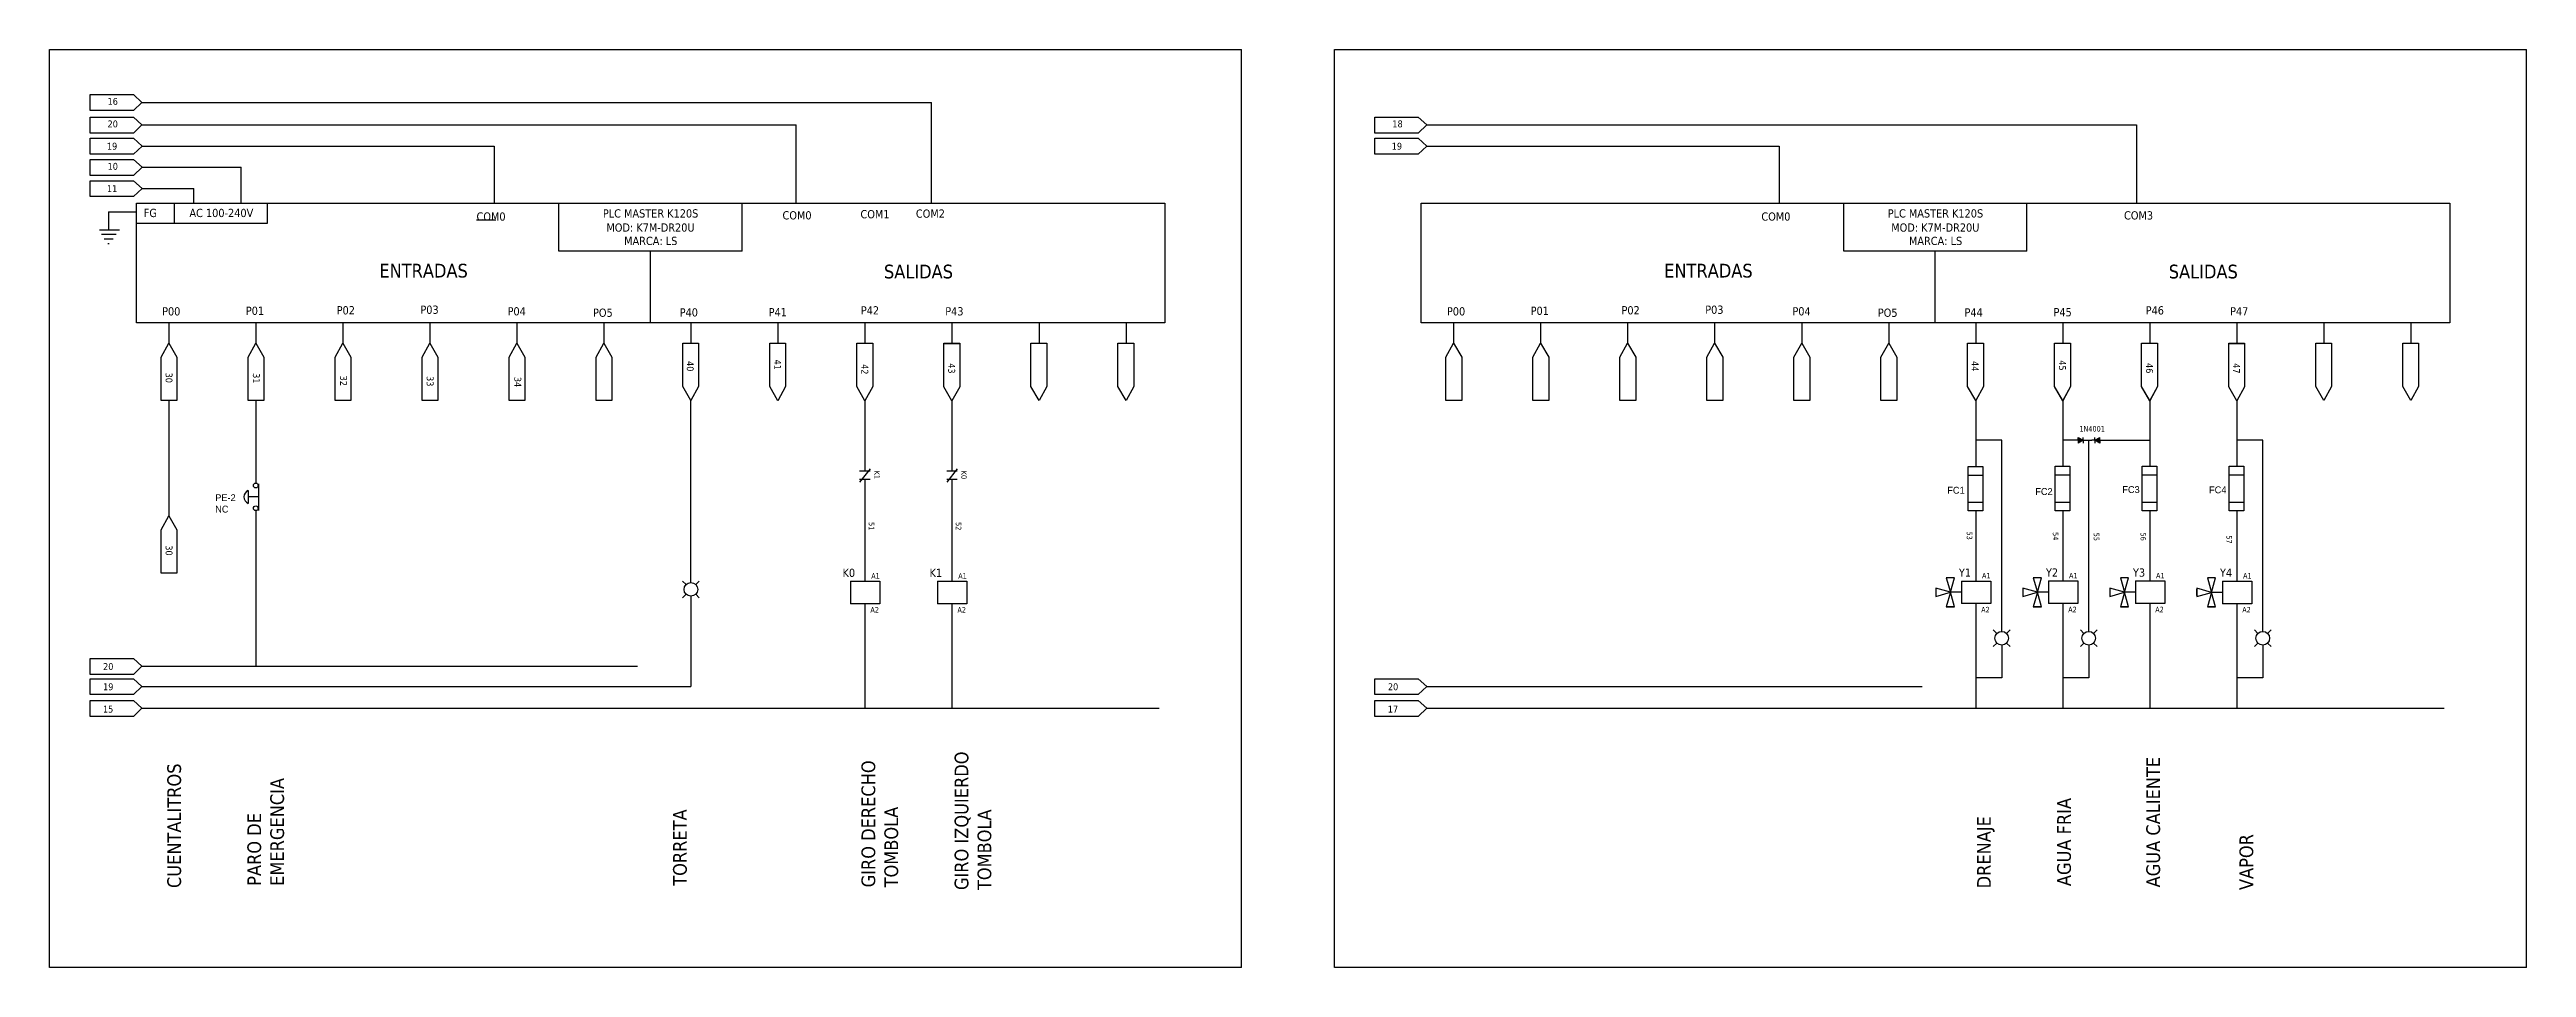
# Model space of a CAD drawing. Header units: millimetres. Extents: x 484 to 5511, y 1144 to 4084.
# Drawn here: x 1484 to 2385, y 1149 to 1483 of the extents above; entities that cross this region are included whole.
import ezdxf
from ezdxf.enums import TextEntityAlignment as Align

# ---------------------------------------------------------------- set-up
doc = ezdxf.new("R2010")
doc.units = ezdxf.units.MM
doc.layers.add('0 @ 1', color=7, linetype='Continuous')
doc.styles.add('Tahoma', font='tahoma.ttf')

msp = doc.modelspace()

# ---------------------------------------------------------------- texts
at = {"style": 'Tahoma'}
for s, insert, char_height, width, attachment_point in [('16', (1504.807, 1465.541), 2.5, 15.27778, 1), ('20', (1504.807, 1457.346), 2.5, 15.27778, 1), ('18', (1972.352, 1457.346), 2.5, 15.27778, 1), ('19', (1504.576, 1449.236), 2.5, 15.27778, 1), ('19', (1972.121, 1449.236), 2.5, 15.27778, 1), ('11', (1504.602, 1433.802), 2.5, 15.27778, 1), ('10', (1504.833, 1441.912), 2.5, 15.27778, 1), ('FG', (1517.994, 1425.206), 3, 15.27778, 1), ('AC 100-240V', (1534.603, 1425.206), 3, 25.08797, 1), ('PLC MASTER K120S', (1702.42, 1425.035), 3, 60.88776, 2), ('COM0', (1750.425, 1424.345), 3, 15.27778, 1), ('COM1', (1778.793, 1424.754), 3, 15.27778, 1), ('COM2', (1798.961, 1424.966), 3, 15.27778, 1), ('PLC MASTER K120S', (2169.965, 1425.035), 3, 60.88776, 2), ('COM3', (2238.595, 1424.312), 3, 15.27778, 1), ('COM0', (1639.081, 1423.898), 3, 15.27778, 1), ('MOD: K7M-DR20U', (1702.371, 1419.892), 3, 60.94912, 2), ('COM0', (2106.626, 1423.898), 3, 15.27778, 1), ('MOD: K7M-DR20U', (2169.916, 1419.892), 3, 60.94912, 2), ('MARCA: LS', (1702.469, 1415.043), 3, 60.94912, 2), ('MARCA: LS', (2170.014, 1415.043), 3, 60.94912, 2), ('ENTRADAS', (1603.71, 1405.201), 5, 51.39622, 1), ('SALIDAS', (1787.331, 1404.879), 5, 51.39622, 1), ('ENTRADAS', (2071.255, 1405.201), 5, 51.39622, 1), ('SALIDAS', (2254.877, 1404.879), 5, 51.39622, 1), ('P00', (1524.663, 1389.402), 3, 15.27778, 1), ('P01', (1555.126, 1389.609), 3, 15.27778, 1), ('P02', (1588.189, 1389.787), 3, 15.27778, 1), ('P03', (1618.653, 1389.994), 3, 15.27778, 1), ('P04', (1650.378, 1389.416), 3, 15.27778, 1), ('PO5', (1681.466, 1388.904), 3, 15.27778, 1), ('P40', (1713.007, 1389.019), 3, 15.27778, 1), ('P41', (1745.385, 1389.087), 3, 15.27778, 1), ('P42', (1778.925, 1389.751), 3, 15.27778, 1), ('P43', (1809.642, 1389.416), 3, 15.27778, 1), ('P00', (1992.208, 1389.402), 3, 15.27778, 1), ('P01', (2022.672, 1389.609), 3, 15.27778, 1), ('P02', (2055.734, 1389.787), 3, 15.27778, 1), ('P03', (2086.198, 1389.994), 3, 15.27778, 1), ('P04', (2117.923, 1389.416), 3, 15.27778, 1), ('PO5', (2149.011, 1388.904), 3, 15.27778, 1), ('P44', (2180.552, 1389.019), 3, 15.27778, 1), ('P45', (2212.93, 1389.087), 3, 15.27778, 1), ('P46', (2246.47, 1389.751), 3, 15.27778, 1), ('P47', (2277.187, 1389.416), 3, 15.27778, 1), ('1N4001', (2222.344, 1346.161), 2, 4.60148, 1), ('K0', (1772.269, 1294.254), 3, 4.60148, 1), ('A1', (1782.699, 1292.633), 2, 4.60148, 1), ('K1', (1803.938, 1294.247), 3, 4.60148, 1), ('A1', (1814.368, 1292.627), 2, 4.60148, 1), ('Y1', (2178.513, 1294.319), 3, 4.60148, 1), ('A1', (2186.906, 1292.703), 2, 4.60148, 1), ('Y2', (2210.182, 1294.358), 3, 4.60148, 1), ('A1', (2218.575, 1292.742), 2, 4.60148, 1), ('Y3', (2241.851, 1294.352), 3, 4.60148, 1), ('A1', (2250.244, 1292.736), 2, 4.60148, 1), ('Y4', (2273.52, 1294.3), 3, 4.60148, 1), ('A1', (2281.913, 1292.684), 2, 4.60148, 1), ('A2', (1782.401, 1280.282), 2, 4.60148, 1), ('A2', (1814.07, 1280.275), 2, 4.60148, 1), ('A2', (2186.608, 1280.352), 2, 4.60148, 1), ('A2', (2218.277, 1280.391), 2, 4.60148, 1), ('A2', (2249.946, 1280.384), 2, 4.60148, 1), ('A2', (2281.615, 1280.333), 2, 4.60148, 1), ('20', (1503.183, 1259.884), 2.5, 15.27778, 1), ('15', (1503.144, 1244.403), 2.5, 15.27778, 1), ('19', (1503.183, 1252.548), 2.5, 15.27778, 1), ('20', (1970.728, 1252.548), 2.5, 15.27778, 1), ('17', (1970.689, 1244.403), 2.5, 15.27778, 1)]:
    msp.add_mtext(s, dxfattribs=dict(at, insert=insert, char_height=char_height, width=width, attachment_point=attachment_point))
at = {"attachment_point": 1, "style": 'Tahoma'}
for s, insert, char_height, width, rotation in [('41', (1749.886, 1370.37), 2.5, 15.27778, 270), ('30', (1528.437, 1365.595), 2.5, 15.27778, 270), ('31', (1560.208, 1365.406), 2.5, 15.27778, 270), ('32', (1591.941, 1364.492), 2.5, 15.27778, 270), ('33', (1623.442, 1364.344), 2.5, 15.27778, 270), ('34', (1655.337, 1364.058), 2.5, 15.27778, 270), ('40', (1718.115, 1369.793), 2.5, 15.27778, 270), ('42', (1781.619, 1368.69), 2.5, 15.27778, 270), ('43', (1813.228, 1369.015), 2.5, 15.27778, 270), ('44', (2185.66, 1369.793), 2.5, 15.27778, 270), ('45', (2217.431, 1370.088), 2.5, 15.27778, 270), ('46', (2249.104, 1369.067), 2.5, 15.27778, 270), ('47', (2280.773, 1369.015), 2.5, 15.27778, 270), ('51', (1783.817, 1311.228), 2, 15.27778, 270), ('52', (1815.486, 1311.221), 2, 15.27778, 270), ('53', (2183.383, 1307.787), 2, 8.27999, 270), ('54', (2214.686, 1307.583), 2, 8.27999, 270), ('55', (2229.57, 1307.355), 2, 8.27999, 270), ('56', (2246.605, 1307.407), 2, 8.27999, 270), ('30', (1528.437, 1302.754), 2.5, 15.27778, 270), ('57', (2277.874, 1306.388), 2, 8.27999, 270), ('GIRO IZQUIERDO TOMBOLA', (1813.049, 1177.319), 5, 57.55143, 90), ('CUENTALITROS', (1526.54, 1178.046), 5, 53.49894, 90), ('PARO DE EMERGENCIA', (1555.681, 1178.857), 5, 57.07159, 90), ('GIRO DERECHO TOMBOLA', (1779.151, 1178.294), 5, 52.19022, 90), ('AGUA CALIENTE', (2246.696, 1178.294), 5, 45.04191, 90), ('AGUA FRIA', (2214.261, 1178.746), 5, 45.04191, 90), ('TORRETA', (1710.585, 1178.887), 5, 54.93704, 90), ('DRENAJE', (2185.12, 1177.935), 5, 54.93704, 90), ('VAPOR', (2280.595, 1177.319), 5, 45.04191, 90)]:
    msp.add_mtext(s, dxfattribs=dict(at, insert=insert, char_height=char_height, width=width, rotation=rotation))
at = {"char_height": 2.5, "width": 7.30496, "attachment_point": 1}
for s, insert in [('PE-2\\PNC', (1543.991, 1321.343)), ('FC1', (2174.276, 1324.052)), ('FC2', (2206.305, 1323.584)), ('FC3', (2237.98, 1324.285)), ('FC4', (2269.541, 1324.193))]:
    msp.add_mtext(s, dxfattribs=dict(at, insert=insert))

# ---------------------------------------------------------------- blocks, each defined once
blk = doc.blocks.new('*U20')
at = {"linetype": 'Continuous'}
for p, q in [((-2.4, 1.92), (2.4, -1.92)), ((-1.5, 1.92), (-1.5, -1.92)), ((1.5, 1.92), (1.5, -1.92))]:
    blk.add_line(p, q, dxfattribs=at)
at = {"style": 'Tahoma'}
for tag, p in [('Descripción', (0, 8.73)), ('Diseñador de referencia', (-0.18, 3.37))]:
    blk.add_attdef(tag, text='', height=1.5, dxfattribs=at).set_placement(p, align=Align.CENTER)
at = {"linetype": 'Continuous', "style": 'Tahoma', "flags": 8}
blk.add_attdef('Terminal 1', text='', height=1.5, dxfattribs=at).set_placement((-3.17, -0.8), align=Align.TOP_RIGHT)
blk.add_attdef('Terminal 2', text='', height=1.5, dxfattribs=at).set_placement((3.17, -0.8), align=Align.TOP_LEFT)

# ---------------------------------------------------------------- hatches: boundary and pattern name
h = msp.add_hatch(color=250)
h.dxf.hatch_style = 1
h.paths.add_polyline_path([(2221.96, 1340.983), (2221.96, 1339.983), (2223.78, 1340.983), (2221.96, 1341.983)])
h = msp.add_hatch(color=250)
h.dxf.hatch_style = 1
h.paths.add_polyline_path([(2229.741, 1340.983), (2229.741, 1341.983), (2227.921, 1340.983), (2229.741, 1339.983)])

# ---------------------------------------------------------------- linework, layer by layer
for p, q in [((1483.696, 1149.158), (1483.696, 1483.158)), ((1483.696, 1483.158), (1917.492, 1483.158)), ((1917.492, 1149.158), (1917.492, 1483.158)), ((1951.241, 1149.158), (1951.241, 1483.158)), ((1951.241, 1483.158), (2385.037, 1483.158)), ((2385.037, 1149.158), (2385.037, 1483.158)), ((1498.443, 1466.741), (1514.212, 1466.741)), ((1498.443, 1460.978), (1498.443, 1466.741)), ((1514.212, 1460.978), (1498.443, 1460.978)), ((1514.212, 1466.741), (1517.336, 1463.934)), ((1517.336, 1463.934), (1514.212, 1460.978)), ((1517.336, 1463.934), (1804.584, 1463.934)), ((1804.584, 1427.271), (1804.584, 1463.934)), ((1498.443, 1458.546), (1514.212, 1458.546)), ((1498.443, 1452.783), (1498.443, 1458.546)), ((1514.212, 1452.783), (1498.443, 1452.783)), ((1514.212, 1458.546), (1517.336, 1455.739)), ((1517.336, 1455.739), (1514.212, 1452.783)), ((1517.336, 1455.739), (1755.379, 1455.739)), ((1755.379, 1427.271), (1755.379, 1455.739)), ((1965.988, 1458.546), (1981.758, 1458.546)), ((1965.988, 1452.783), (1965.988, 1458.546)), ((1981.758, 1452.783), (1965.988, 1452.783)), ((1981.758, 1458.546), (1984.881, 1455.739)), ((1984.881, 1455.739), (1981.758, 1452.783)), ((1984.881, 1455.739), (2243.168, 1455.739)), ((2243.168, 1455.739), (2243.168, 1427.271)), ((1498.468, 1450.856), (1514.238, 1450.856)), ((1498.468, 1445.093), (1498.468, 1450.856)), ((1514.238, 1445.093), (1498.468, 1445.093)), ((1498.468, 1443.113), (1514.238, 1443.113)), ((1498.468, 1437.349), (1498.468, 1443.113)), ((1514.238, 1450.856), (1517.361, 1448.049)), ((1517.361, 1448.049), (1514.238, 1445.093)), ((1514.238, 1443.113), (1517.361, 1440.306)), ((1517.361, 1448.049), (1645.547, 1448.049)), ((1645.547, 1448.049), (1645.547, 1427.271)), ((1966.014, 1450.856), (1981.783, 1450.856)), ((1966.014, 1445.093), (1966.014, 1450.856)), ((1981.783, 1445.093), (1966.014, 1445.093)), ((1981.783, 1450.856), (1984.907, 1448.049)), ((1984.907, 1448.049), (1981.783, 1445.093)), ((1984.907, 1448.049), (2113.092, 1448.049)), ((2113.092, 1448.049), (2113.092, 1427.271)), ((1514.238, 1437.349), (1498.468, 1437.349)), ((1498.494, 1435.423), (1514.264, 1435.423)), ((1498.494, 1429.659), (1498.494, 1435.423)), ((1517.361, 1440.306), (1514.238, 1437.349)), ((1514.264, 1435.423), (1517.387, 1432.616)), ((1517.361, 1440.306), (1553.372, 1440.306)), ((1553.372, 1427.271), (1553.372, 1440.306)), ((1514.264, 1429.659), (1498.494, 1429.659)), ((1517.387, 1432.616), (1514.264, 1429.659)), ((1517.387, 1432.616), (1536.26, 1432.616)), ((1529.228, 1419.984), (1529.228, 1427.271)), ((1536.26, 1427.271), (1536.26, 1432.616)), ((1562.967, 1419.984), (1562.967, 1427.271)), ((1669.07, 1409.792), (1669.07, 1427.271)), ((1735.686, 1409.792), (1735.686, 1427.271)), ((2136.615, 1409.792), (2136.615, 1427.271)), ((2203.231, 1409.792), (2203.231, 1427.271)), ((1501.841, 1417.581), (1509.153, 1417.581)), ((1502.613, 1415.993), (1507.972, 1415.993)), ((1505.122, 1424.071), (1505.122, 1417.581)), ((1505.122, 1424.071), (1515.325, 1424.071)), ((1515.325, 1419.984), (1562.967, 1419.984)), ((1503.567, 1414.269), (1506.882, 1414.269)), ((1504.884, 1412.545), (1505.429, 1412.545)), ((1735.686, 1409.792), (1669.07, 1409.792)), ((1702.325, 1383.703), (1702.325, 1409.792)), ((2203.231, 1409.792), (2136.615, 1409.792)), ((2169.87, 1383.703), (2169.87, 1409.792)), ((1527.068, 1383.716), (1527.068, 1376.311)), ((1558.737, 1383.71), (1558.737, 1376.305)), ((1590.407, 1383.703), (1590.407, 1376.298)), ((1590.407, 1383.703), (1590.407, 1376.298)), ((1622.076, 1383.697), (1622.076, 1376.292)), ((1653.745, 1383.69), (1653.745, 1376.285)), ((1685.414, 1383.684), (1685.414, 1376.279)), ((1717.083, 1383.677), (1717.083, 1376.272)), ((1748.752, 1383.671), (1748.752, 1376.266)), ((1780.422, 1383.664), (1780.422, 1376.259)), ((1812.091, 1383.703), (1812.091, 1376.298)), ((1812.091, 1383.658), (1812.091, 1376.253)), ((1843.76, 1383.742), (1843.76, 1376.337)), ((1843.76, 1383.697), (1843.76, 1376.292)), ((1843.76, 1383.697), (1843.76, 1376.292)), ((1875.429, 1383.735), (1875.429, 1376.33)), ((1875.429, 1383.69), (1875.429, 1376.285)), ((1875.429, 1383.69), (1875.429, 1376.285)), ((1994.613, 1383.716), (1994.613, 1376.311)), ((2026.283, 1383.71), (2026.283, 1376.305)), ((2057.952, 1383.703), (2057.952, 1376.298)), ((2057.952, 1383.703), (2057.952, 1376.298)), ((2089.621, 1383.697), (2089.621, 1376.292)), ((2121.29, 1383.69), (2121.29, 1376.285)), ((2152.959, 1383.684), (2152.959, 1376.279)), ((2184.628, 1383.723), (2184.628, 1376.318)), ((2184.628, 1383.677), (2184.628, 1376.272)), ((2184.628, 1383.677), (2184.628, 1376.272)), ((2216.298, 1383.761), (2216.298, 1376.356)), ((2216.298, 1383.716), (2216.298, 1376.311)), ((2216.298, 1383.716), (2216.298, 1376.311)), ((2216.298, 1383.671), (2216.298, 1376.266)), ((2247.967, 1383.755), (2247.967, 1376.35)), ((2247.967, 1383.71), (2247.967, 1376.305)), ((2247.967, 1383.71), (2247.967, 1376.305)), ((2247.967, 1383.664), (2247.967, 1376.259)), ((2279.636, 1383.703), (2279.636, 1376.298)), ((2279.636, 1383.658), (2279.636, 1376.253)), ((2311.305, 1383.697), (2311.305, 1376.292)), ((2342.974, 1383.69), (2342.974, 1376.285)), ((1524.261, 1371.205), (1527.068, 1376.311)), ((1524.261, 1355.435), (1524.261, 1371.205)), ((1527.068, 1376.311), (1530.024, 1371.205)), ((1530.024, 1371.205), (1530.024, 1355.435)), ((1555.93, 1371.199), (1558.737, 1376.305)), ((1555.93, 1355.429), (1555.93, 1371.199)), ((1558.737, 1376.305), (1561.694, 1371.199)), ((1561.694, 1371.199), (1561.694, 1355.429)), ((1587.599, 1371.192), (1590.407, 1376.298)), ((1587.599, 1355.422), (1587.599, 1371.192)), ((1590.407, 1376.298), (1593.363, 1371.192)), ((1593.363, 1371.192), (1593.363, 1355.422)), ((1619.269, 1371.186), (1622.076, 1376.292)), ((1619.269, 1355.416), (1619.269, 1371.186)), ((1622.076, 1376.292), (1625.032, 1371.186)), ((1625.032, 1371.186), (1625.032, 1355.416)), ((1650.938, 1371.179), (1653.745, 1376.285)), ((1650.938, 1355.409), (1650.938, 1371.179)), ((1653.745, 1376.285), (1656.701, 1371.179)), ((1656.701, 1371.179), (1656.701, 1355.409)), ((1682.607, 1371.173), (1685.414, 1376.279)), ((1682.607, 1355.403), (1682.607, 1371.173)), ((1685.414, 1376.279), (1688.37, 1371.173)), ((1688.37, 1371.173), (1688.37, 1355.403)), ((1714.127, 1360.503), (1714.127, 1376.272)), ((1714.127, 1376.272), (1719.891, 1376.272)), ((1719.891, 1376.272), (1719.891, 1360.503)), ((1745.796, 1360.496), (1745.796, 1376.266)), ((1745.796, 1376.266), (1751.56, 1376.266)), ((1745.796, 1360.496), (1745.796, 1376.266)), ((1745.796, 1376.266), (1751.56, 1376.266)), ((1751.56, 1376.266), (1751.56, 1360.496)), ((1751.56, 1376.266), (1751.56, 1360.496)), ((1777.465, 1360.49), (1777.465, 1376.259)), ((1777.465, 1376.259), (1783.229, 1376.259)), ((1777.465, 1360.49), (1777.465, 1376.259)), ((1777.465, 1376.259), (1783.229, 1376.259)), ((1783.229, 1376.259), (1783.229, 1360.49)), ((1783.229, 1376.259), (1783.229, 1360.49)), ((1809.135, 1360.528), (1809.135, 1376.298)), ((1809.135, 1376.298), (1814.898, 1376.298)), ((1809.135, 1360.528), (1809.135, 1376.298)), ((1809.135, 1376.298), (1814.898, 1376.298)), ((1809.135, 1360.483), (1809.135, 1376.253)), ((1809.135, 1376.253), (1814.898, 1376.253)), ((1809.135, 1360.483), (1809.135, 1376.253)), ((1809.135, 1376.253), (1814.898, 1376.253)), ((1814.898, 1376.298), (1814.898, 1360.528)), ((1814.898, 1376.298), (1814.898, 1360.528)), ((1814.898, 1376.253), (1814.898, 1360.483)), ((1814.898, 1376.253), (1814.898, 1360.483)), ((1840.804, 1360.567), (1840.804, 1376.337)), ((1840.804, 1376.337), (1846.567, 1376.337)), ((1840.804, 1360.567), (1840.804, 1376.337)), ((1840.804, 1376.337), (1846.567, 1376.337)), ((1840.804, 1360.522), (1840.804, 1376.292)), ((1840.804, 1376.292), (1846.567, 1376.292)), ((1840.804, 1360.522), (1840.804, 1376.292)), ((1840.804, 1376.292), (1846.567, 1376.292)), ((1840.804, 1360.522), (1840.804, 1376.292)), ((1840.804, 1376.292), (1846.567, 1376.292)), ((1840.804, 1360.522), (1840.804, 1376.292)), ((1840.804, 1376.292), (1846.567, 1376.292)), ((1846.567, 1376.337), (1846.567, 1360.567)), ((1846.567, 1376.337), (1846.567, 1360.567)), ((1846.567, 1376.292), (1846.567, 1360.522)), ((1846.567, 1376.292), (1846.567, 1360.522)), ((1846.567, 1376.292), (1846.567, 1360.522)), ((1846.567, 1376.292), (1846.567, 1360.522)), ((1872.473, 1360.561), (1872.473, 1376.33)), ((1872.473, 1376.33), (1878.236, 1376.33)), ((1872.473, 1360.561), (1872.473, 1376.33)), ((1872.473, 1376.33), (1878.236, 1376.33)), ((1872.473, 1360.515), (1872.473, 1376.285)), ((1872.473, 1376.285), (1878.236, 1376.285)), ((1872.473, 1360.515), (1872.473, 1376.285)), ((1872.473, 1376.285), (1878.236, 1376.285)), ((1872.473, 1360.515), (1872.473, 1376.285)), ((1872.473, 1376.285), (1878.236, 1376.285)), ((1872.473, 1360.515), (1872.473, 1376.285)), ((1872.473, 1376.285), (1878.236, 1376.285)), ((1878.236, 1376.33), (1878.236, 1360.561)), ((1878.236, 1376.33), (1878.236, 1360.561)), ((1878.236, 1376.285), (1878.236, 1360.515)), ((1878.236, 1376.285), (1878.236, 1360.515)), ((1878.236, 1376.285), (1878.236, 1360.515)), ((1878.236, 1376.285), (1878.236, 1360.515)), ((1991.806, 1371.205), (1994.613, 1376.311)), ((1991.806, 1355.435), (1991.806, 1371.205)), ((1994.613, 1376.311), (1997.57, 1371.205)), ((1997.57, 1371.205), (1997.57, 1355.435)), ((2023.475, 1371.199), (2026.283, 1376.305)), ((2023.475, 1355.429), (2023.475, 1371.199)), ((2026.283, 1376.305), (2029.239, 1371.199)), ((2029.239, 1371.199), (2029.239, 1355.429)), ((2055.145, 1371.192), (2057.952, 1376.298)), ((2055.145, 1355.422), (2055.145, 1371.192)), ((2057.952, 1376.298), (2060.908, 1371.192)), ((2060.908, 1371.192), (2060.908, 1355.422)), ((2086.814, 1371.186), (2089.621, 1376.292)), ((2086.814, 1355.416), (2086.814, 1371.186)), ((2089.621, 1376.292), (2092.577, 1371.186)), ((2092.577, 1371.186), (2092.577, 1355.416)), ((2118.483, 1371.179), (2121.29, 1376.285)), ((2118.483, 1355.409), (2118.483, 1371.179)), ((2121.29, 1376.285), (2124.246, 1371.179)), ((2124.246, 1371.179), (2124.246, 1355.409)), ((2150.152, 1371.173), (2152.959, 1376.279)), ((2150.152, 1355.403), (2150.152, 1371.173)), ((2152.959, 1376.279), (2155.915, 1371.173)), ((2155.915, 1371.173), (2155.915, 1355.403)), ((2181.672, 1360.548), (2181.672, 1376.318)), ((2181.672, 1376.318), (2187.436, 1376.318)), ((2181.672, 1360.548), (2181.672, 1376.318)), ((2181.672, 1376.318), (2187.436, 1376.318)), ((2181.672, 1360.503), (2181.672, 1376.272)), ((2181.672, 1376.272), (2187.436, 1376.272)), ((2181.672, 1360.503), (2181.672, 1376.272)), ((2181.672, 1376.272), (2187.436, 1376.272)), ((2181.672, 1360.503), (2181.672, 1376.272)), ((2181.672, 1376.272), (2187.436, 1376.272)), ((2187.436, 1376.318), (2187.436, 1360.548)), ((2187.436, 1376.318), (2187.436, 1360.548)), ((2187.436, 1376.272), (2187.436, 1360.503)), ((2187.436, 1376.272), (2187.436, 1360.503)), ((2187.436, 1376.272), (2187.436, 1360.503)), ((2213.341, 1360.587), (2213.341, 1376.356)), ((2213.341, 1376.356), (2219.105, 1376.356)), ((2213.341, 1360.587), (2213.341, 1376.356)), ((2213.341, 1376.356), (2219.105, 1376.356)), ((2213.341, 1360.541), (2213.341, 1376.311)), ((2213.341, 1376.311), (2219.105, 1376.311)), ((2213.341, 1360.541), (2213.341, 1376.311)), ((2213.341, 1376.311), (2219.105, 1376.311)), ((2213.341, 1360.541), (2213.341, 1376.311)), ((2213.341, 1376.311), (2219.105, 1376.311)), ((2213.341, 1360.541), (2213.341, 1376.311)), ((2213.341, 1376.311), (2219.105, 1376.311)), ((2213.341, 1360.496), (2213.341, 1376.266)), ((2213.341, 1376.266), (2219.105, 1376.266)), ((2213.341, 1360.496), (2213.341, 1376.266)), ((2213.341, 1376.266), (2219.105, 1376.266)), ((2219.105, 1376.356), (2219.105, 1360.587)), ((2219.105, 1376.356), (2219.105, 1360.587)), ((2219.105, 1376.311), (2219.105, 1360.541)), ((2219.105, 1376.311), (2219.105, 1360.541)), ((2219.105, 1376.311), (2219.105, 1360.541)), ((2219.105, 1376.311), (2219.105, 1360.541)), ((2219.105, 1376.266), (2219.105, 1360.496)), ((2219.105, 1376.266), (2219.105, 1360.496)), ((2245.011, 1360.58), (2245.011, 1376.35)), ((2245.011, 1376.35), (2250.774, 1376.35)), ((2245.011, 1360.58), (2245.011, 1376.35)), ((2245.011, 1376.35), (2250.774, 1376.35)), ((2245.011, 1360.535), (2245.011, 1376.305)), ((2245.011, 1376.305), (2250.774, 1376.305)), ((2245.011, 1360.535), (2245.011, 1376.305)), ((2245.011, 1376.305), (2250.774, 1376.305)), ((2245.011, 1360.535), (2245.011, 1376.305)), ((2245.011, 1376.305), (2250.774, 1376.305)), ((2245.011, 1360.535), (2245.011, 1376.305)), ((2245.011, 1376.305), (2250.774, 1376.305)), ((2245.011, 1360.49), (2245.011, 1376.259)), ((2245.011, 1376.259), (2250.774, 1376.259)), ((2245.011, 1360.49), (2245.011, 1376.259)), ((2245.011, 1376.259), (2250.774, 1376.259)), ((2250.774, 1376.35), (2250.774, 1360.58)), ((2250.774, 1376.35), (2250.774, 1360.58)), ((2250.774, 1376.305), (2250.774, 1360.535)), ((2250.774, 1376.305), (2250.774, 1360.535)), ((2250.774, 1376.305), (2250.774, 1360.535)), ((2250.774, 1376.305), (2250.774, 1360.535)), ((2250.774, 1376.259), (2250.774, 1360.49)), ((2250.774, 1376.259), (2250.774, 1360.49)), ((2276.68, 1360.528), (2276.68, 1376.298)), ((2276.68, 1376.298), (2282.443, 1376.298)), ((2276.68, 1360.528), (2276.68, 1376.298)), ((2276.68, 1376.298), (2282.443, 1376.298)), ((2276.68, 1360.483), (2276.68, 1376.253)), ((2276.68, 1376.253), (2282.443, 1376.253)), ((2276.68, 1360.483), (2276.68, 1376.253)), ((2276.68, 1376.253), (2282.443, 1376.253)), ((2282.443, 1376.298), (2282.443, 1360.528)), ((2282.443, 1376.298), (2282.443, 1360.528)), ((2282.443, 1376.253), (2282.443, 1360.483)), ((2282.443, 1376.253), (2282.443, 1360.483)), ((2308.349, 1360.522), (2308.349, 1376.292)), ((2308.349, 1376.292), (2314.112, 1376.292)), ((2308.349, 1360.522), (2308.349, 1376.292)), ((2308.349, 1376.292), (2314.112, 1376.292)), ((2314.112, 1376.292), (2314.112, 1360.522)), ((2314.112, 1376.292), (2314.112, 1360.522)), ((2340.018, 1360.515), (2340.018, 1376.285)), ((2340.018, 1376.285), (2345.782, 1376.285)), ((2340.018, 1360.515), (2340.018, 1376.285)), ((2340.018, 1376.285), (2345.782, 1376.285)), ((2345.782, 1376.285), (2345.782, 1360.515)), ((2345.782, 1376.285), (2345.782, 1360.515)), ((1530.024, 1355.435), (1524.261, 1355.435)), ((1527.068, 1355.435), (1527.068, 1313.471)), ((1561.694, 1355.429), (1555.93, 1355.429)), ((1558.737, 1355.429), (1558.737, 1325.383)), ((1593.363, 1355.422), (1587.599, 1355.422)), ((1625.032, 1355.416), (1619.269, 1355.416)), ((1656.701, 1355.409), (1650.938, 1355.409)), ((1688.37, 1355.403), (1682.607, 1355.403)), ((1717.083, 1355.397), (1714.127, 1360.503)), ((1719.891, 1360.503), (1717.083, 1355.397)), ((1717.083, 1291.097), (1717.083, 1355.397)), ((1748.752, 1355.39), (1745.796, 1360.496)), ((1751.56, 1360.496), (1748.752, 1355.39)), ((1780.422, 1355.384), (1777.465, 1360.49)), ((1783.229, 1360.49), (1780.422, 1355.384)), ((1780.422, 1355.384), (1780.422, 1329.698)), ((1812.091, 1355.377), (1809.135, 1360.483)), ((1814.898, 1360.483), (1812.091, 1355.377)), ((1812.091, 1355.377), (1812.091, 1329.692)), ((1843.76, 1355.416), (1840.804, 1360.522)), ((1843.76, 1355.416), (1840.804, 1360.522)), ((1846.567, 1360.522), (1843.76, 1355.416)), ((1846.567, 1360.522), (1843.76, 1355.416)), ((1875.429, 1355.409), (1872.473, 1360.515)), ((1875.429, 1355.409), (1872.473, 1360.515)), ((1878.236, 1360.515), (1875.429, 1355.409)), ((1878.236, 1360.515), (1875.429, 1355.409)), ((1997.57, 1355.435), (1991.806, 1355.435)), ((2029.239, 1355.429), (2023.475, 1355.429)), ((2060.908, 1355.422), (2055.145, 1355.422)), ((2092.577, 1355.416), (2086.814, 1355.416)), ((2124.246, 1355.409), (2118.483, 1355.409)), ((2155.915, 1355.403), (2150.152, 1355.403)), ((2184.628, 1355.397), (2181.672, 1360.503)), ((2184.628, 1355.397), (2181.672, 1360.503)), ((2187.436, 1360.503), (2184.628, 1355.397)), ((2187.436, 1360.503), (2184.628, 1355.397)), ((2184.628, 1355.397), (2184.628, 1331.478)), ((2216.298, 1355.435), (2213.341, 1360.541)), ((2216.298, 1355.435), (2213.341, 1360.541)), ((2216.298, 1355.39), (2213.341, 1360.496)), ((2219.105, 1360.541), (2216.298, 1355.435)), ((2219.105, 1360.541), (2216.298, 1355.435)), ((2219.105, 1360.496), (2216.298, 1355.39)), ((2216.298, 1355.435), (2216.298, 1331.589)), ((2247.967, 1355.429), (2245.011, 1360.535)), ((2247.967, 1355.429), (2245.011, 1360.535)), ((2247.967, 1355.384), (2245.011, 1360.49)), ((2250.774, 1360.535), (2247.967, 1355.429)), ((2250.774, 1360.535), (2247.967, 1355.429)), ((2250.774, 1360.49), (2247.967, 1355.384)), ((2247.967, 1355.429), (2247.967, 1331.589)), ((2279.636, 1355.377), (2276.68, 1360.483)), ((2282.443, 1360.483), (2279.636, 1355.377)), ((2279.636, 1355.377), (2279.636, 1331.589)), ((2311.305, 1355.416), (2308.349, 1360.522)), ((2314.112, 1360.522), (2311.305, 1355.416)), ((2342.974, 1355.409), (2340.018, 1360.515)), ((2345.782, 1360.515), (2342.974, 1355.409)), ((2194.077, 1340.983), (2184.628, 1340.983)), ((2194.077, 1273.326), (2194.077, 1340.983)), ((2220.96, 1340.983), (2216.298, 1340.983)), ((2221.96, 1340.983), (2220.96, 1340.983)), ((2221.96, 1340.983), (2221.96, 1341.983)), ((2221.96, 1341.983), (2223.78, 1340.983)), ((2221.96, 1340.983), (2221.96, 1339.983)), ((2223.78, 1340.983), (2221.96, 1339.983)), ((2223.78, 1340.983), (2223.78, 1341.983)), ((2223.78, 1340.983), (2223.78, 1339.983)), ((2223.78, 1340.983), (2224.78, 1340.983)), ((2224.78, 1340.983), (2225.747, 1340.983)), ((2225.747, 1273.326), (2225.747, 1340.983)), ((2225.747, 1340.983), (2226.921, 1340.983)), ((2227.921, 1340.983), (2226.921, 1340.983)), ((2227.921, 1340.983), (2229.741, 1341.983)), ((2227.921, 1340.983), (2227.921, 1341.983)), ((2229.741, 1339.983), (2227.921, 1340.983)), ((2227.921, 1340.983), (2227.921, 1339.983)), ((2229.741, 1340.983), (2229.741, 1341.983)), ((2229.741, 1340.983), (2229.741, 1339.983)), ((2229.741, 1340.983), (2230.741, 1340.983)), ((2230.741, 1340.983), (2247.967, 1340.983)), ((2289.085, 1340.983), (2279.636, 1340.983)), ((2289.085, 1273.326), (2289.085, 1340.983)), ((1559.768, 1325.184), (1559.768, 1315.452)), ((1780.422, 1326.698), (1780.422, 1296.555)), ((1812.091, 1326.692), (1812.091, 1296.548)), ((2181.887, 1328.33), (2187.163, 1328.33)), ((2213.556, 1328.441), (2218.833, 1328.441)), ((2245.225, 1328.441), (2250.502, 1328.441)), ((2276.895, 1328.441), (2282.171, 1328.441)), ((1555.952, 1322.763), (1555.952, 1318.002)), ((1559.712, 1320.383), (1555.952, 1320.383)), ((2181.887, 1318.408), (2187.163, 1318.408)), ((2213.556, 1318.519), (2218.833, 1318.519)), ((2245.225, 1318.519), (2250.502, 1318.519)), ((2276.895, 1318.519), (2282.171, 1318.519)), ((1524.261, 1308.365), (1527.068, 1313.471)), ((1524.261, 1292.595), (1524.261, 1308.365)), ((1527.068, 1313.471), (1530.024, 1308.365)), ((1530.024, 1308.365), (1530.024, 1292.595)), ((1558.737, 1315.383), (1558.737, 1258.73)), ((2184.628, 1315.257), (2184.628, 1296.625)), ((2216.298, 1315.368), (2216.298, 1296.664)), ((2247.967, 1315.368), (2247.967, 1296.658)), ((2279.636, 1315.368), (2279.636, 1296.606)), ((1530.024, 1292.595), (1524.261, 1292.595)), ((1715.331, 1288.475), (1714.031, 1289.769)), ((1717.083, 1289.203), (1717.083, 1291.097)), ((1718.835, 1288.475), (1720.135, 1289.769)), ((1775.184, 1289.703), (1785.865, 1289.703)), ((1775.184, 1289.703), (1775.184, 1281.459)), ((1780.422, 1296.555), (1780.422, 1289.703)), ((1785.865, 1289.703), (1785.865, 1281.459)), ((1806.853, 1289.697), (1817.535, 1289.697)), ((1806.853, 1289.697), (1806.853, 1281.453)), ((1812.091, 1296.548), (1812.091, 1289.697)), ((1817.535, 1289.697), (1817.535, 1281.453)), ((2173.912, 1290.929), (2175.412, 1285.654)), ((2176.912, 1290.929), (2173.912, 1290.929)), ((2175.412, 1285.654), (2176.912, 1290.929)), ((2179.437, 1289.774), (2190.118, 1289.774)), ((2179.437, 1289.774), (2179.437, 1281.53)), ((2184.628, 1296.625), (2184.628, 1289.774)), ((2190.118, 1289.774), (2190.118, 1281.53)), ((2205.581, 1290.968), (2207.081, 1285.693)), ((2208.581, 1290.968), (2205.581, 1290.968)), ((2207.081, 1285.693), (2208.581, 1290.968)), ((2211.106, 1289.813), (2221.787, 1289.813)), ((2211.106, 1289.813), (2211.106, 1281.568)), ((2216.298, 1296.664), (2216.298, 1289.813)), ((2221.787, 1289.813), (2221.787, 1281.568)), ((2237.25, 1290.962), (2238.75, 1285.686)), ((2240.25, 1290.962), (2237.25, 1290.962)), ((2238.75, 1285.686), (2240.25, 1290.962)), ((2242.775, 1289.806), (2253.456, 1289.806)), ((2242.775, 1289.806), (2242.775, 1281.562)), ((2247.967, 1296.658), (2247.967, 1289.806)), ((2253.456, 1289.806), (2253.456, 1281.562)), ((2268.919, 1290.91), (2270.419, 1285.634)), ((2271.919, 1290.91), (2268.919, 1290.91)), ((2270.419, 1285.634), (2271.919, 1290.91)), ((2274.444, 1289.754), (2285.126, 1289.754)), ((2274.444, 1289.754), (2274.444, 1281.51)), ((2279.636, 1296.606), (2279.636, 1289.754)), ((2285.126, 1289.754), (2285.126, 1281.51)), ((1715.331, 1284.985), (1714.031, 1283.691)), ((1717.083, 1284.257), (1717.083, 1282.363)), ((1717.083, 1282.363), (1717.083, 1251.394)), ((1718.835, 1284.985), (1720.135, 1283.691)), ((1785.865, 1281.459), (1775.184, 1281.459)), ((1780.422, 1281.459), (1780.422, 1274.608)), ((1817.535, 1281.453), (1806.853, 1281.453)), ((1812.091, 1281.453), (1812.091, 1274.601)), ((2175.412, 1285.654), (2170.136, 1287.154)), ((2170.136, 1287.154), (2170.136, 1284.154)), ((2170.136, 1284.154), (2175.412, 1285.654)), ((2175.412, 1285.654), (2173.912, 1280.378)), ((2173.912, 1280.378), (2176.912, 1280.378)), ((2176.573, 1280.378), (2174.25, 1280.378)), ((2179.437, 1285.654), (2175.412, 1285.654)), ((2176.912, 1280.378), (2175.412, 1285.654)), ((2190.118, 1281.53), (2179.437, 1281.53)), ((2184.628, 1281.53), (2184.628, 1274.678)), ((2207.081, 1285.693), (2201.805, 1287.193)), ((2201.805, 1287.193), (2201.805, 1284.193)), ((2201.805, 1284.193), (2207.081, 1285.693)), ((2207.081, 1285.693), (2205.581, 1280.417)), ((2205.581, 1280.417), (2208.581, 1280.417)), ((2208.242, 1280.417), (2205.92, 1280.417)), ((2211.106, 1285.693), (2207.081, 1285.693)), ((2208.581, 1280.417), (2207.081, 1285.693)), ((2221.787, 1281.568), (2211.106, 1281.568)), ((2216.298, 1281.568), (2216.298, 1274.717)), ((2238.75, 1285.686), (2233.475, 1287.186)), ((2233.475, 1287.186), (2233.475, 1284.186)), ((2233.475, 1284.186), (2238.75, 1285.686)), ((2238.75, 1285.686), (2237.25, 1280.41)), ((2237.25, 1280.41), (2240.25, 1280.41)), ((2239.911, 1280.41), (2237.589, 1280.41)), ((2242.775, 1285.686), (2238.75, 1285.686)), ((2240.25, 1280.41), (2238.75, 1285.686)), ((2253.456, 1281.562), (2242.775, 1281.562)), ((2247.967, 1281.562), (2247.967, 1274.71)), ((2270.419, 1285.634), (2265.144, 1287.134)), ((2265.144, 1287.134), (2265.144, 1284.134)), ((2265.144, 1284.473), (2265.144, 1286.796)), ((2265.144, 1284.134), (2270.419, 1285.634)), ((2270.419, 1285.634), (2268.919, 1280.359)), ((2268.919, 1280.359), (2271.919, 1280.359)), ((2271.581, 1280.359), (2269.258, 1280.359)), ((2274.444, 1285.634), (2270.419, 1285.634)), ((2271.919, 1280.359), (2270.419, 1285.634)), ((2285.126, 1281.51), (2274.444, 1281.51)), ((2279.636, 1281.51), (2279.636, 1274.659)), ((1780.422, 1274.608), (1780.422, 1243.49)), ((1812.091, 1274.601), (1812.091, 1243.483)), ((2184.628, 1274.678), (2184.628, 1243.509)), ((2192.325, 1270.704), (2191.026, 1271.998)), ((2194.077, 1271.432), (2194.077, 1273.326)), ((2195.83, 1270.704), (2197.129, 1271.998)), ((2216.298, 1274.717), (2216.298, 1243.548)), ((2223.994, 1270.704), (2222.695, 1271.998)), ((2225.747, 1271.432), (2225.747, 1273.326)), ((2227.499, 1270.704), (2228.798, 1271.998)), ((2247.967, 1274.71), (2247.967, 1243.542)), ((2279.636, 1274.659), (2279.636, 1243.49)), ((2287.333, 1270.704), (2286.033, 1271.998)), ((2289.085, 1271.432), (2289.085, 1273.326)), ((2290.837, 1270.704), (2292.137, 1271.998)), ((2192.325, 1267.214), (2191.026, 1265.92)), ((2194.077, 1266.486), (2194.077, 1264.593)), ((2194.077, 1264.593), (2194.077, 1254.573)), ((2195.83, 1267.214), (2197.129, 1265.92)), ((2223.994, 1267.214), (2222.695, 1265.92)), ((2225.747, 1266.486), (2225.747, 1264.593)), ((2225.747, 1264.593), (2225.747, 1254.573)), ((2227.499, 1267.214), (2228.798, 1265.92)), ((2287.333, 1267.214), (2286.033, 1265.92)), ((2289.085, 1266.486), (2289.085, 1264.593)), ((2289.085, 1264.593), (2289.085, 1254.573)), ((2290.837, 1267.214), (2292.137, 1265.92)), ((1498.443, 1261.538), (1514.212, 1261.538)), ((1498.443, 1255.774), (1498.443, 1261.538)), ((1514.212, 1255.774), (1498.443, 1255.774)), ((1498.443, 1254.201), (1514.212, 1254.201)), ((1498.443, 1248.437), (1498.443, 1254.201)), ((1514.212, 1261.538), (1517.336, 1258.73)), ((1517.336, 1258.73), (1514.212, 1255.774)), ((1514.212, 1254.201), (1517.336, 1251.394)), ((1517.336, 1258.73), (1697.599, 1258.73)), ((1965.988, 1254.201), (1981.758, 1254.201)), ((1965.988, 1248.437), (1965.988, 1254.201)), ((1981.758, 1254.201), (1984.881, 1251.394)), ((2194.077, 1254.573), (2184.628, 1254.573)), ((2225.747, 1254.573), (2216.298, 1254.573)), ((2289.085, 1254.573), (2279.636, 1254.573)), ((1514.212, 1248.437), (1498.443, 1248.437)), ((1498.443, 1246.297), (1514.212, 1246.297)), ((1498.443, 1240.534), (1498.443, 1246.297)), ((1517.336, 1251.394), (1514.212, 1248.437)), ((1514.212, 1246.297), (1517.336, 1243.49)), ((1517.336, 1251.394), (1717.083, 1251.394)), ((1981.758, 1248.437), (1965.988, 1248.437)), ((1965.988, 1246.297), (1981.758, 1246.297)), ((1965.988, 1240.534), (1965.988, 1246.297)), ((1984.881, 1251.394), (1981.758, 1248.437)), ((1981.758, 1246.297), (1984.881, 1243.49)), ((1984.881, 1251.394), (2165.144, 1251.394)), ((1514.212, 1240.534), (1498.443, 1240.534)), ((1517.336, 1243.49), (1514.212, 1240.534)), ((1517.336, 1243.49), (1887.538, 1243.49)), ((1981.758, 1240.534), (1965.988, 1240.534)), ((1984.881, 1243.49), (1981.758, 1240.534)), ((1984.881, 1243.49), (2355.084, 1243.49)), ((1917.492, 1149.158), (1483.696, 1149.158)), ((2385.037, 1149.158), (1951.241, 1149.158))]:
    msp.add_line(p, q)
at = {"color": 252}
msp.add_line((1646.078, 1421.039), (1639.081, 1421.039), dxfattribs=at)
for points in [[(1515.325, 1427.271), (1889.589, 1427.271), (1889.589, 1383.703), (1515.325, 1383.703)], [(1982.87, 1427.271), (2357.134, 1427.271), (2357.134, 1383.703), (1982.87, 1383.703)], [(2181.887, 1331.478), (2187.163, 1331.478), (2187.163, 1315.257), (2181.887, 1315.257)], [(2213.556, 1331.589), (2218.833, 1331.589), (2218.833, 1315.368), (2213.556, 1315.368)], [(2245.225, 1331.589), (2250.502, 1331.589), (2250.502, 1315.368), (2245.225, 1315.368)], [(2276.895, 1331.589), (2282.171, 1331.589), (2282.171, 1315.368), (2276.895, 1315.368)]]:
    msp.add_lwpolyline(points, close=True)
for centre, radius in [((1558.737, 1324.523), 0.86), ((1558.737, 1316.243), 0.86), ((1717.083, 1286.73), 2.473), ((2194.077, 1268.959), 2.473), ((2225.747, 1268.959), 2.473), ((2289.085, 1268.959), 2.473)]:
    msp.add_circle(centre, radius)
msp.add_arc((1557.086, 1320.383), 2.637, 115.489205, 244.510795)

# ---------------------------------------------------------------- block references
at = {"layer": '0 @ 1'}
ref = msp.add_blockref('*U20', (1780.417, 1328.198), dxfattribs=dict(at, rotation=270))
ref.add_attrib('Diseñador de referencia', 'K1', dxfattribs={"layer": '0', "height": 2, "rotation": 270, "style": 'Tahoma'}).set_placement((1783.787, 1328.378), align=Align.CENTER)
ref = msp.add_blockref('*U20', (1812.086, 1328.192), dxfattribs=dict(at, rotation=270))
ref.add_attrib('Diseñador de referencia', 'K0', dxfattribs={"layer": '0', "height": 2, "rotation": 270, "style": 'Tahoma'}).set_placement((1815.456, 1328.371), align=Align.CENTER)

msp.set_redraw_order([(e.dxf.handle, doc.entitydb.next_handle()) for e in msp.query("TEXT MTEXT ATTDEF DIMENSION ARC_DIMENSION")])  # texts and dimensions are drawn at this point

doc.saveas('drawing.dxf')
